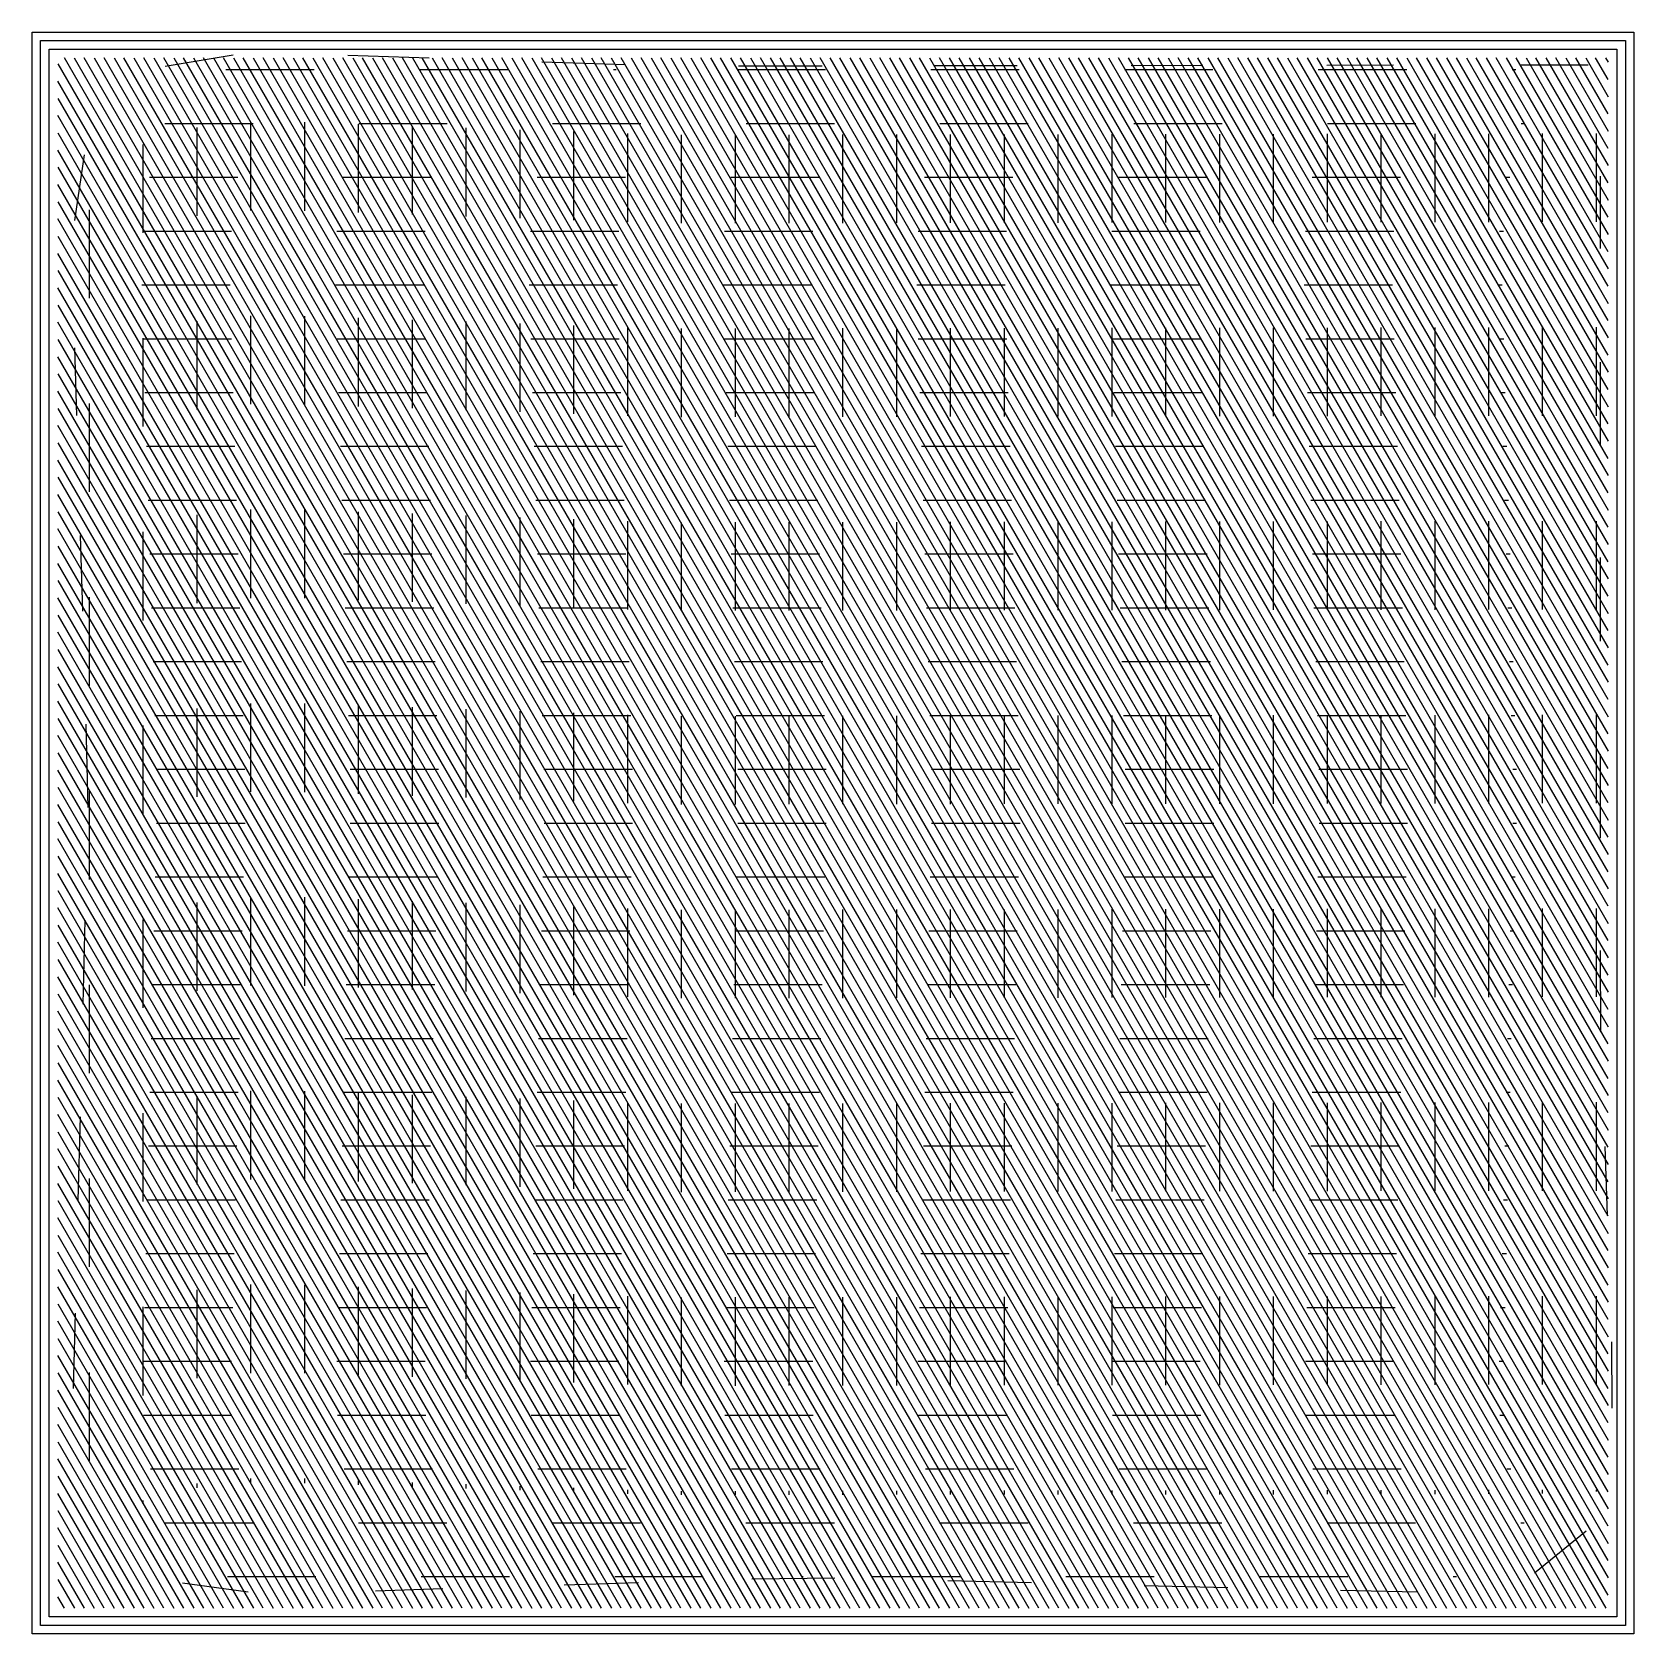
# Model space of a CAD drawing. Extents: x 0.1 to 14.9, y 0.1 to 14.9.
import ezdxf

# ---------------------------------------------------------------- set-up
doc = ezdxf.new("R2010")
doc.units = 0

msp = doc.modelspace()

# ---------------------------------------------------------------- linework, layer by layer
for p, q in [((0.059, 0.059), (0.059, 14.941)), ((0.059, 14.941), (14.941, 14.941)), ((14.941, 14.941), (14.941, 0.059)), ((0.139, 0.139), (0.139, 14.861)), ((0.139, 14.861), (14.861, 14.861)), ((0.219, 0.219), (0.219, 14.781)), ((0.219, 14.781), (14.781, 14.781)), ((14.781, 14.781), (14.781, 0.219)), ((14.861, 14.861), (14.861, 0.139)), ((0.299, 14.64497), (8.58165, 0.299)), ((8.67403, 0.299), (0.35903, 14.701)), ((0.4514, 14.701), (8.76641, 0.299)), ((8.85878, 0.299), (0.54379, 14.701)), ((0.63616, 14.701), (8.95116, 0.299)), ((9.04353, 0.299), (0.72854, 14.701)), ((0.82091, 14.701), (9.13591, 0.299)), ((9.22829, 0.299), (0.91328, 14.701)), ((1.00567, 14.701), (9.32066, 0.299)), ((9.41304, 0.299), (1.09804, 14.701)), ((1.19042, 14.701), (9.50541, 0.299)), ((9.59779, 0.299), (1.28279, 14.701)), ((1.296536, 14.625398), (1.928253, 14.730749)), ((1.37516, 14.701), (9.69017, 0.299)), ((9.78254, 0.299), (1.46755, 14.701)), ((1.55992, 14.701), (9.87492, 0.299)), ((9.96729, 0.299), (1.6523, 14.701)), ((1.74467, 14.701), (10.05967, 0.299)), ((10.15205, 0.299), (1.83705, 14.701)), ((1.8605, 14.592238), (1.9055, 14.592238)), ((1.8605, 14.592238), (1.9055, 14.592238)), ((1.9055, 14.592238), (2.6815, 14.592238)), ((1.92943, 14.701), (10.24442, 0.299)), ((10.3368, 0.299), (2.0218, 14.701)), ((2.11418, 14.701), (10.42917, 0.299)), ((10.52155, 0.299), (2.20655, 14.701)), ((2.29893, 14.701), (10.61393, 0.299)), ((10.7063, 0.299), (2.39131, 14.701)), ((2.48368, 14.701), (10.79868, 0.299)), ((10.89105, 0.299), (2.57606, 14.701)), ((2.66843, 14.701), (10.98343, 0.299)), ((11.07581, 0.299), (2.76081, 14.701)), ((2.85319, 14.701), (11.16818, 0.299)), ((11.26056, 0.299), (2.94556, 14.701)), ((2.992019, 14.727679), (3.748442, 14.701379)), ((3.03794, 14.701), (11.35293, 0.299)), ((11.44531, 0.299), (3.13031, 14.701)), ((3.22269, 14.701), (11.53769, 0.299)), ((11.63006, 0.299), (3.31507, 14.701)), ((3.40744, 14.701), (11.72244, 0.299)), ((11.81481, 0.299), (3.49982, 14.701)), ((3.59219, 14.701), (11.90719, 0.299)), ((3.6605, 14.592238), (3.7055, 14.592238)), ((11.99957, 0.299), (3.68457, 14.701)), ((3.7055, 14.592238), (4.4815, 14.592238)), ((3.77695, 14.701), (12.09194, 0.299)), ((12.18432, 0.299), (3.86932, 14.701)), ((3.9617, 14.701), (12.27669, 0.299)), ((12.36907, 0.299), (4.05407, 14.701)), ((4.14645, 14.701), (12.46145, 0.299)), ((12.55382, 0.299), (4.23883, 14.701)), ((4.3312, 14.701), (12.6462, 0.299)), ((12.73857, 0.299), (4.42358, 14.701)), ((4.51595, 14.701), (12.83095, 0.299)), ((12.92333, 0.299), (4.60833, 14.701)), ((4.70071, 14.701), (13.0157, 0.299)), ((13.10808, 0.299), (4.79308, 14.701)), ((4.793681, 14.665037), (5.572811, 14.637948)), ((4.88546, 14.701), (13.20045, 0.299)), ((13.29283, 0.299), (4.97783, 14.701)), ((5.07021, 14.701), (13.38521, 0.299)), ((13.47758, 0.299), (5.16259, 14.701)), ((5.25496, 14.701), (13.56996, 0.299)), ((13.66233, 0.299), (5.34734, 14.701)), ((5.43971, 14.701), (13.75471, 0.299)), ((5.4605, 14.592238), (5.48594, 14.592238)), ((13.84708, 0.299), (5.53208, 14.701)), ((5.62446, 14.701), (13.93946, 0.299)), ((14.03184, 0.299), (5.71684, 14.701)), ((5.80922, 14.701), (14.12421, 0.299)), ((14.21659, 0.299), (5.90159, 14.701)), ((5.99396, 14.701), (14.30896, 0.299)), ((14.40134, 0.299), (6.08634, 14.701)), ((6.17872, 14.701), (14.49372, 0.299)), ((14.58609, 0.299), (6.2711, 14.701)), ((6.36347, 14.701), (14.67847, 0.299)), ((14.701, 0.41996), (6.45584, 14.701)), ((6.54822, 14.701), (14.701, 0.57997)), ((6.6085, 14.592238), (6.6535, 14.592238)), ((6.621041, 14.626084), (7.400173, 14.62721)), ((14.701, 0.73997), (6.6406, 14.701)), ((6.6535, 14.592238), (7.4295, 14.592238)), ((6.73298, 14.701), (14.701, 0.89997)), ((14.701, 1.05996), (6.82535, 14.701)), ((6.91772, 14.701), (14.701, 1.21996)), ((14.701, 1.37997), (7.0101, 14.701)), ((7.10248, 14.701), (14.701, 1.53997)), ((14.701, 1.69997), (7.19486, 14.701)), ((7.28723, 14.701), (14.701, 1.85996)), ((14.701, 2.01996), (7.3796, 14.701)), ((7.47198, 14.701), (14.701, 2.17997)), ((14.701, 2.33997), (7.56436, 14.701)), ((7.65674, 14.701), (14.701, 2.49997)), ((14.701, 2.65996), (7.74911, 14.701)), ((7.84148, 14.701), (14.701, 2.81996)), ((14.701, 2.97997), (7.93386, 14.701)), ((8.02624, 14.701), (14.701, 3.13997)), ((14.701, 3.29997), (8.11861, 14.701)), ((8.21099, 14.701), (14.701, 3.45996)), ((14.701, 3.61996), (8.30336, 14.701)), ((8.39574, 14.701), (14.701, 3.77997)), ((8.4085, 14.592238), (9.1845, 14.592238)), ((8.447299, 14.628722), (9.21115, 14.629826)), ((14.701, 3.93997), (8.48812, 14.701)), ((8.58049, 14.701), (14.701, 4.09997)), ((14.701, 4.25996), (8.67287, 14.701)), ((8.76524, 14.701), (14.701, 4.41996)), ((14.701, 4.57997), (8.85762, 14.701)), ((8.95, 14.701), (14.701, 4.73997)), ((14.701, 4.89997), (9.04237, 14.701)), ((9.13475, 14.701), (14.701, 5.05996)), ((9.1845, 14.592238), (9.2295, 14.592238)), ((14.701, 5.21996), (9.22712, 14.701)), ((9.3195, 14.701), (14.701, 5.37997)), ((14.701, 5.53997), (9.41188, 14.701)), ((9.50425, 14.701), (14.701, 5.69997)), ((14.701, 5.85996), (9.59663, 14.701)), ((9.689, 14.701), (14.701, 6.01996)), ((14.701, 6.17997), (9.78138, 14.701)), ((9.87376, 14.701), (14.701, 6.33997)), ((14.701, 6.49996), (9.96613, 14.701)), ((10.05851, 14.701), (14.701, 6.65996)), ((14.701, 6.81996), (10.15088, 14.701)), ((10.2085, 14.592238), (10.2535, 14.592238)), ((10.24326, 14.701), (14.701, 6.97997)), ((10.2535, 14.592238), (11.0295, 14.592238)), ((10.270571, 14.631356), (10.93456, 14.632315)), ((14.701, 7.13997), (10.33564, 14.701)), ((10.42801, 14.701), (14.701, 7.29996)), ((14.701, 7.45996), (10.52039, 14.701)), ((10.61276, 14.701), (14.701, 7.61996)), ((14.701, 7.77995), (10.70513, 14.701)), ((10.79752, 14.701), (14.701, 7.93997)), ((14.701, 8.09996), (10.88989, 14.701)), ((10.98227, 14.701), (14.701, 8.25996)), ((14.701, 8.41996), (11.07464, 14.701)), ((11.16701, 14.701), (14.701, 8.57995)), ((14.701, 8.73996), (11.25939, 14.701)), ((11.35177, 14.701), (14.701, 8.89996)), ((14.701, 9.05996), (11.44415, 14.701)), ((11.53652, 14.701), (14.701, 9.21996)), ((14.701, 9.37995), (11.62889, 14.701)), ((11.72127, 14.701), (14.701, 9.53996)), ((14.701, 9.69996), (11.81365, 14.701)), ((11.90603, 14.701), (14.701, 9.85996)), ((14.701, 10.01996), (11.9984, 14.701)), ((12.0085, 14.592238), (12.0535, 14.592238)), ((12.0535, 14.592238), (12.8295, 14.592238)), ((12.087587, 14.633981), (12.708301, 14.634877)), ((12.09077, 14.701), (14.701, 10.17995)), ((14.701, 10.33996), (12.18315, 14.701)), ((12.27553, 14.701), (14.701, 10.49996)), ((14.701, 10.65996), (12.36791, 14.701)), ((12.46028, 14.701), (14.701, 10.81996)), ((14.701, 10.97995), (12.55265, 14.701)), ((12.64503, 14.701), (14.701, 11.13996)), ((14.701, 11.29996), (12.73741, 14.701)), ((12.82979, 14.701), (14.701, 11.45996)), ((14.701, 11.61996), (12.92216, 14.701)), ((13.01453, 14.701), (14.701, 11.77995)), ((14.701, 11.93996), (13.10691, 14.701)), ((13.19929, 14.701), (14.701, 12.09996)), ((14.701, 12.25996), (13.29167, 14.701)), ((13.38404, 14.701), (14.701, 12.41996)), ((14.701, 12.57995), (13.47641, 14.701)), ((13.56879, 14.701), (14.701, 12.73996)), ((14.701, 12.89996), (13.66117, 14.701)), ((13.75355, 14.701), (14.701, 13.05996)), ((13.8085, 14.592238), (13.84321, 14.592238)), ((14.701, 13.21995), (13.84592, 14.701)), ((13.893309, 14.636589), (14.51514, 14.637487)), ((13.93829, 14.701), (14.701, 13.37995)), ((14.701, 13.53995), (14.03067, 14.701)), ((14.12305, 14.701), (14.701, 13.69996)), ((14.701, 13.85996), (14.21543, 14.701)), ((14.3078, 14.701), (14.701, 14.01995)), ((14.701, 14.17995), (14.40018, 14.701)), ((14.49255, 14.701), (14.701, 14.33995)), ((14.701, 14.49996), (14.58493, 14.701)), ((14.67731, 14.701), (14.701, 14.65996)), ((8.48928, 0.299), (0.299, 14.48498)), ((0.299, 14.32498), (8.3969, 0.299)), ((8.30453, 0.299), (0.299, 14.16498)), ((0.299, 14.00497), (8.21215, 0.299)), ((1.2935, 14.092238), (2.0695, 14.092238)), ((1.2935, 14.092238), (2.0695, 14.092238)), ((1.592849, 13.2795), (1.592849, 14.0555)), ((2.0695, 14.092238), (2.1145, 14.092238)), ((2.092849, 14.1035), (2.092849, 14.10447)), ((2.092849, 13.3275), (2.092849, 14.1035)), ((2.592849, 13.3265), (2.592849, 14.1025)), ((3.092849, 13.3085), (3.092849, 14.0845)), ((3.0935, 14.092238), (3.8695, 14.092238)), ((3.592849, 14.0225), (3.592849, 14.0675)), ((3.592849, 13.2465), (3.592849, 14.0225)), ((3.8695, 14.092238), (3.9145, 14.092238)), ((4.092849, 14.0495), (4.092849, 14.05047)), ((4.092849, 14.0045), (4.092849, 14.0495)), ((4.092849, 13.2285), (4.092849, 14.0045)), ((4.592849, 13.9875), (4.592849, 14.0325)), ((4.8935, 14.092238), (5.6695, 14.092238)), ((5.092849, 13.9705), (5.092849, 14.0155)), ((5.592849, 13.9525), (5.592849, 13.9975)), ((5.6695, 14.092238), (5.7145, 14.092238)), ((6.6935, 14.092238), (7.4695, 14.092238)), ((7.4695, 14.092238), (7.5145, 14.092238)), ((8.4935, 14.092238), (8.5385, 14.092238)), ((8.5385, 14.092238), (9.3145, 14.092238)), ((8.592849, 13.9445), (8.592849, 13.9895)), ((9.092849, 13.9455), (9.092849, 13.9905)), ((9.592849, 13.9455), (9.592849, 13.9905)), ((10.092849, 13.2155), (10.092849, 13.9915)), ((10.2935, 14.092238), (10.3385, 14.092238)), ((10.3385, 14.092238), (11.1145, 14.092238)), ((10.592849, 13.9475), (10.592849, 13.9925)), ((11.092849, 13.2175), (11.092849, 13.9935)), ((11.592849, 13.9485), (11.592849, 13.9935)), ((12.092849, 13.2185), (12.092849, 13.9945)), ((12.0935, 14.092238), (12.1385, 14.092238)), ((12.1385, 14.092238), (12.9145, 14.092238)), ((12.592849, 13.9505), (12.592849, 13.9955)), ((13.092849, 13.9505), (13.092849, 13.99553)), ((13.592849, 13.9515), (13.592849, 13.9965)), ((13.8935, 14.092238), (13.92566, 14.092238)), ((14.092849, 13.9525), (14.092849, 13.9975)), ((14.592849, 13.9535), (14.592849, 13.9985)), ((8.11977, 0.299), (0.299, 13.84497)), ((1.092849, 13.8965), (1.092849, 13.89747)), ((1.092849, 13.8515), (1.092849, 13.8965)), ((1.092849, 13.0755), (1.092849, 13.8515)), ((4.592849, 13.2115), (4.592849, 13.9875)), ((5.092849, 13.1945), (5.092849, 13.9705)), ((5.592849, 13.1765), (5.592849, 13.9525)), ((6.092849, 13.9405), (6.092849, 13.9855)), ((6.092849, 13.1645), (6.092849, 13.9405)), ((6.592849, 13.9415), (6.592849, 13.9865)), ((6.592849, 13.1655), (6.592849, 13.9415)), ((7.092849, 13.9425), (7.092849, 13.9875)), ((7.092849, 13.1665), (7.092849, 13.9425)), ((7.592849, 13.94347), (7.592849, 13.9885)), ((7.592849, 13.1665), (7.592849, 13.94347)), ((8.092849, 13.9435), (8.092849, 13.9885)), ((8.092849, 13.1675), (8.092849, 13.9435)), ((8.592849, 13.1685), (8.592849, 13.9445)), ((9.092849, 13.1695), (9.092849, 13.9455)), ((9.592849, 13.1695), (9.592849, 13.9455)), ((10.592849, 13.1715), (10.592849, 13.9475)), ((11.592849, 13.1725), (11.592849, 13.9485)), ((12.592849, 13.1745), (12.592849, 13.9505)), ((13.092849, 13.1745), (13.092849, 13.9505)), ((13.592849, 13.1755), (13.592849, 13.9515)), ((14.092849, 13.1765), (14.092849, 13.9525)), ((14.592849, 13.17653), (14.592849, 13.9535)), ((0.455271, 13.189657), (0.547499, 13.79931)), ((0.299, 13.68498), (8.0274, 0.299)), ((1.1505, 13.592238), (1.1955, 13.592238)), ((1.1505, 13.592238), (1.1955, 13.592238)), ((1.1955, 13.592238), (1.9715, 13.592238)), ((2.9505, 13.592238), (2.9955, 13.592238)), ((2.9955, 13.592238), (3.7715, 13.592238)), ((4.7505, 13.592238), (5.5265, 13.592238)), ((5.5265, 13.592238), (5.5715, 13.592238)), ((6.5505, 13.592238), (7.3265, 13.592238)), ((7.3265, 13.592238), (7.3715, 13.592238)), ((8.3505, 13.592238), (9.1265, 13.592238)), ((9.1265, 13.592238), (9.1715, 13.592238)), ((10.1505, 13.592238), (10.1955, 13.592238)), ((10.1955, 13.592238), (10.9715, 13.592238)), ((11.9505, 13.592238), (11.9955, 13.592238)), ((11.9955, 13.592238), (12.7715, 13.592238)), ((13.7505, 13.592238), (13.78695, 13.592238)), ((14.626209, 13.601455), (14.626202, 12.931254)), ((7.93502, 0.299), (0.299, 13.52498)), ((0.299, 13.36498), (7.84265, 0.299)), ((0.592849, 12.5135), (0.592849, 13.2895)), ((1.592849, 13.2345), (1.592849, 13.2795)), ((2.092849, 13.2825), (2.092849, 13.3275)), ((2.592849, 13.28147), (2.592849, 13.3265)), ((2.592849, 13.2805), (2.592849, 13.28147)), ((3.092849, 13.2635), (3.092849, 13.3085)), ((7.75027, 0.299), (0.299, 13.20497)), ((10.092849, 13.1705), (10.092849, 13.2155)), ((11.092849, 13.17247), (11.092849, 13.2175)), ((11.092849, 13.1715), (11.092849, 13.17247)), ((12.092849, 13.1735), (12.092849, 13.2185)), ((0.299, 13.04497), (7.65789, 0.299)), ((1.0905, 13.092238), (1.1355, 13.092238)), ((1.0905, 13.092238), (1.1355, 13.092238)), ((1.1355, 13.092238), (1.9115, 13.092238)), ((2.8905, 13.092238), (2.9355, 13.092238)), ((2.9355, 13.092238), (3.7115, 13.092238)), ((4.6905, 13.092238), (4.7355, 13.092238)), ((4.7355, 13.092238), (5.5115, 13.092238)), ((6.4905, 13.092238), (6.5355, 13.092238)), ((6.5355, 13.092238), (7.3115, 13.092238)), ((8.2905, 13.092238), (8.3355, 13.092238)), ((8.3355, 13.092238), (9.1115, 13.092238)), ((10.0905, 13.092238), (10.1355, 13.092238)), ((10.1355, 13.092238), (10.9115, 13.092238)), ((11.8905, 13.092238), (11.9355, 13.092238)), ((11.9355, 13.092238), (12.7115, 13.092238)), ((13.6905, 13.092238), (13.72875, 13.092238)), ((7.56552, 0.299), (0.299, 12.88498)), ((0.299, 12.72498), (7.47314, 0.299)), ((7.38077, 0.299), (0.299, 12.56498)), ((0.592849, 12.4685), (0.592849, 12.5135)), ((1.0775, 12.592238), (1.1225, 12.592238)), ((1.0775, 12.592238), (1.1225, 12.592238)), ((1.1225, 12.592238), (1.8985, 12.592238)), ((2.8775, 12.592238), (3.6535, 12.592238)), ((3.6535, 12.592238), (3.6985, 12.592238)), ((4.6775, 12.592238), (4.7225, 12.592238)), ((4.7225, 12.592238), (5.4985, 12.592238)), ((6.4775, 12.592238), (6.5225, 12.592238)), ((6.5225, 12.592238), (7.2985, 12.592238)), ((8.2775, 12.592238), (8.3225, 12.592238)), ((8.3225, 12.592238), (9.0985, 12.592238)), ((10.0775, 12.592238), (10.1225, 12.592238)), ((10.1225, 12.592238), (10.8985, 12.592238)), ((11.8775, 12.592238), (11.9225, 12.592238)), ((11.9225, 12.592238), (12.6985, 12.592238)), ((13.6775, 12.592238), (13.71614, 12.592238)), ((0.299, 12.40497), (7.28839, 0.299)), ((7.19601, 0.299), (0.299, 12.24497)), ((1.592849, 12.2105), (1.592849, 12.2555)), ((1.592849, 11.4345), (1.592849, 12.2105)), ((2.092849, 12.3035), (2.092849, 12.30447)), ((2.092849, 12.2585), (2.092849, 12.3035)), ((2.092849, 11.4825), (2.092849, 12.2585)), ((2.592849, 11.5265), (2.592849, 12.3025)), ((3.092849, 12.2395), (3.092849, 12.2845)), ((3.092849, 11.4635), (3.092849, 12.2395)), ((3.592849, 12.2225), (3.592849, 12.2675)), ((3.592849, 11.4465), (3.592849, 12.2225)), ((4.092849, 12.2495), (4.092849, 12.25047)), ((4.092849, 12.2045), (4.092849, 12.2495)), ((4.092849, 11.4285), (4.092849, 12.2045)), ((4.592849, 12.1875), (4.592849, 12.2325)), ((5.092849, 12.1705), (5.092849, 12.2155)), ((0.29899, 12.08498), (7.10364, 0.299)), ((1.0925, 12.092238), (1.8685, 12.092238)), ((1.0925, 12.092238), (1.8685, 12.092238)), ((1.092849, 12.0965), (1.092849, 12.09747)), ((1.092849, 12.0515), (1.092849, 12.0965)), ((1.8685, 12.092238), (1.9135, 12.092238)), ((2.8925, 12.092238), (2.9375, 12.092238)), ((2.9375, 12.092238), (3.7135, 12.092238)), ((4.592849, 11.4115), (4.592849, 12.1875)), ((4.6925, 12.092238), (4.7375, 12.092238)), ((4.7375, 12.092238), (5.5135, 12.092238)), ((5.092849, 11.3945), (5.092849, 12.1705)), ((5.592849, 12.1525), (5.592849, 12.1975)), ((5.592849, 11.3765), (5.592849, 12.1525)), ((6.092849, 12.1405), (6.092849, 12.1855)), ((6.092849, 11.3645), (6.092849, 12.1405)), ((6.4925, 12.092238), (7.2685, 12.092238)), ((6.592849, 12.1415), (6.592849, 12.1865)), ((6.592849, 11.3655), (6.592849, 12.1415)), ((7.092849, 12.1425), (7.092849, 12.1875)), ((7.092849, 11.3665), (7.092849, 12.1425)), ((7.2685, 12.092238), (7.3135, 12.092238)), ((7.592849, 12.14347), (7.592849, 12.1885)), ((7.592849, 11.3665), (7.592849, 12.14347)), ((8.092849, 12.1435), (8.092849, 12.1885)), ((8.092849, 11.3675), (8.092849, 12.1435)), ((8.2925, 12.092238), (8.3375, 12.092238)), ((8.3375, 12.092238), (9.1135, 12.092238)), ((8.592849, 12.1445), (8.592849, 12.1895)), ((8.592849, 11.3685), (8.592849, 12.1445)), ((9.092849, 12.1455), (9.092849, 12.1905)), ((9.092849, 11.3695), (9.092849, 12.1455)), ((9.592849, 12.1455), (9.592849, 12.1905)), ((9.592849, 11.3695), (9.592849, 12.1455)), ((10.0925, 12.092238), (10.1375, 12.092238)), ((10.092849, 12.1465), (10.092849, 12.1915)), ((10.092849, 11.3705), (10.092849, 12.1465)), ((10.1375, 12.092238), (10.9135, 12.092238)), ((10.592849, 12.1475), (10.592849, 12.1925)), ((10.592849, 11.3715), (10.592849, 12.1475)), ((11.092849, 11.4175), (11.092849, 12.1935)), ((11.592849, 11.4175), (11.592849, 12.1935)), ((11.8925, 12.092238), (12.6685, 12.092238)), ((12.092849, 12.1495), (12.092849, 12.1945)), ((12.092849, 11.3735), (12.092849, 12.1495)), ((12.592849, 12.1505), (12.592849, 12.1955)), ((12.592849, 11.3745), (12.592849, 12.1505)), ((12.6685, 12.092238), (12.7135, 12.092238)), ((13.092849, 12.1505), (13.092849, 12.19553)), ((13.092849, 11.3745), (13.092849, 12.1505)), ((13.592849, 11.4205), (13.592849, 12.1965)), ((13.6925, 12.092238), (13.73069, 12.092238)), ((14.092849, 12.1525), (14.092849, 12.1975)), ((14.092849, 11.3765), (14.092849, 12.1525)), ((14.592849, 12.1535), (14.592849, 12.1985)), ((14.592849, 11.37653), (14.592849, 12.1535)), ((7.01126, 0.299), (0.299, 11.92498)), ((0.474813, 11.379371), (0.45555, 12.008468)), ((1.092849, 11.2755), (1.092849, 12.0515)), ((0.299, 11.76498), (6.91889, 0.299)), ((14.62619, 11.873809), (14.626181, 11.107748)), ((6.82651, 0.299), (0.299, 11.60497)), ((0.592849, 11.4445), (0.592849, 11.4895)), ((1.1075, 11.592238), (1.1525, 11.592238)), ((1.1075, 11.592238), (1.1525, 11.592238)), ((1.1525, 11.592238), (1.9285, 11.592238)), ((2.592849, 11.48147), (2.592849, 11.5265)), ((2.592849, 11.4805), (2.592849, 11.48147)), ((2.9075, 11.592238), (3.6835, 11.592238)), ((3.6835, 11.592238), (3.7285, 11.592238)), ((4.7075, 11.592238), (5.4835, 11.592238)), ((5.4835, 11.592238), (5.5285, 11.592238)), ((6.5075, 11.592238), (7.2835, 11.592238)), ((7.2835, 11.592238), (7.3285, 11.592238)), ((8.3075, 11.592238), (8.3525, 11.592238)), ((8.3525, 11.592238), (9.1285, 11.592238)), ((10.1075, 11.592238), (10.1525, 11.592238)), ((10.1525, 11.592238), (10.9285, 11.592238)), ((11.9075, 11.592238), (11.9525, 11.592238)), ((11.9525, 11.592238), (12.7285, 11.592238)), ((13.7075, 11.592238), (13.74524, 11.592238)), ((0.299, 11.44497), (6.73413, 0.299)), ((0.592849, 10.6685), (0.592849, 11.4445)), ((11.092849, 11.37247), (11.092849, 11.4175)), ((11.092849, 11.3715), (11.092849, 11.37247)), ((11.592849, 11.3725), (11.592849, 11.4175)), ((13.592849, 11.3755), (13.592849, 11.4205)), ((6.64176, 0.299), (0.299, 11.28498)), ((0.299, 11.12498), (6.54938, 0.299)), ((1.1235, 11.092238), (1.8995, 11.092238)), ((1.1235, 11.092238), (1.8995, 11.092238)), ((1.8995, 11.092238), (1.9445, 11.092238)), ((2.9235, 11.092238), (3.6995, 11.092238)), ((3.6995, 11.092238), (3.7445, 11.092238)), ((4.7235, 11.092238), (5.4995, 11.092238)), ((5.4995, 11.092238), (5.5445, 11.092238)), ((6.5235, 11.092238), (7.2995, 11.092238)), ((7.2995, 11.092238), (7.3445, 11.092238)), ((8.3235, 11.092238), (8.3685, 11.092238)), ((8.3685, 11.092238), (9.1445, 11.092238)), ((10.1235, 11.092238), (10.1685, 11.092238)), ((10.1685, 11.092238), (10.9445, 11.092238)), ((11.9235, 11.092238), (11.9685, 11.092238)), ((11.9685, 11.092238), (12.7445, 11.092238)), ((13.7235, 11.092238), (13.76076, 11.092238)), ((6.45701, 0.299), (0.299, 10.96498)), ((0.299, 10.80497), (6.36463, 0.299)), ((6.27225, 0.299), (0.299, 10.64497)), ((1.1385, 10.592238), (1.1835, 10.592238)), ((1.1385, 10.592238), (1.1835, 10.592238)), ((1.1835, 10.592238), (1.9595, 10.592238)), ((2.9385, 10.592238), (3.7145, 10.592238)), ((3.7145, 10.592238), (3.7595, 10.592238)), ((4.7385, 10.592238), (4.7835, 10.592238)), ((4.7835, 10.592238), (5.5595, 10.592238)), ((6.5385, 10.592238), (6.5835, 10.592238)), ((6.5835, 10.592238), (7.3595, 10.592238)), ((8.3385, 10.592238), (8.3835, 10.592238)), ((8.3835, 10.592238), (9.1595, 10.592238)), ((10.1385, 10.592238), (10.1835, 10.592238)), ((10.1835, 10.592238), (10.9595, 10.592238)), ((11.9385, 10.592238), (11.9835, 10.592238)), ((11.9835, 10.592238), (12.7595, 10.592238)), ((13.7385, 10.592238), (13.77531, 10.592238)), ((0.299, 10.48498), (6.17988, 0.299)), ((1.592849, 10.4105), (1.592849, 10.4555)), ((2.092849, 10.5035), (2.092849, 10.50447)), ((2.092849, 10.4585), (2.092849, 10.5035)), ((2.092849, 9.6825), (2.092849, 10.4585)), ((2.592849, 9.7265), (2.592849, 10.5025)), ((3.092849, 10.4395), (3.092849, 10.4845)), ((3.092849, 9.6635), (3.092849, 10.4395)), ((3.592849, 10.4225), (3.592849, 10.4675)), ((3.592849, 9.6465), (3.592849, 10.4225)), ((4.092849, 10.4495), (4.092849, 10.45047)), ((4.092849, 10.4045), (4.092849, 10.4495)), ((4.592849, 10.3875), (4.592849, 10.4325)), ((6.0875, 0.299), (0.299, 10.32498)), ((1.092849, 10.2965), (1.092849, 10.29747)), ((1.092849, 10.2515), (1.092849, 10.2965)), ((1.592849, 9.6345), (1.592849, 10.4105)), ((4.092849, 9.6285), (4.092849, 10.4045)), ((4.592849, 9.6115), (4.592849, 10.3875)), ((5.092849, 10.3705), (5.092849, 10.4155)), ((5.092849, 9.5945), (5.092849, 10.3705)), ((5.592849, 10.3525), (5.592849, 10.3975)), ((5.592849, 9.5765), (5.592849, 10.3525)), ((6.092849, 9.6095), (6.092849, 10.3855)), ((6.592849, 10.3415), (6.592849, 10.3865)), ((6.592849, 9.5655), (6.592849, 10.3415)), ((7.092849, 10.3425), (7.092849, 10.3875)), ((7.092849, 9.5665), (7.092849, 10.3425)), ((7.592849, 10.34347), (7.592849, 10.3885)), ((7.592849, 9.5665), (7.592849, 10.34347)), ((8.092849, 10.3435), (8.092849, 10.3885)), ((8.092849, 9.5675), (8.092849, 10.3435)), ((8.592849, 10.3445), (8.592849, 10.3895)), ((8.592849, 9.5685), (8.592849, 10.3445)), ((9.092849, 10.3455), (9.092849, 10.3905)), ((9.092849, 9.5695), (9.092849, 10.3455)), ((9.592849, 10.3455), (9.592849, 10.3905)), ((9.592849, 9.5695), (9.592849, 10.3455)), ((10.092849, 10.3465), (10.092849, 10.3915)), ((10.092849, 9.5705), (10.092849, 10.3465)), ((10.592849, 10.3475), (10.592849, 10.3925)), ((10.592849, 9.5715), (10.592849, 10.3475)), ((11.092849, 9.6175), (11.092849, 10.3935)), ((11.592849, 10.3485), (11.592849, 10.3935)), ((11.592849, 9.5725), (11.592849, 10.3485)), ((12.092849, 10.3495), (12.092849, 10.3945)), ((12.092849, 9.5735), (12.092849, 10.3495)), ((12.592849, 9.6195), (12.592849, 10.3955)), ((13.092849, 10.3505), (13.092849, 10.39553)), ((13.092849, 9.5745), (13.092849, 10.3505)), ((13.592849, 10.3515), (13.592849, 10.3965)), ((13.592849, 9.5755), (13.592849, 10.3515)), ((14.092849, 10.3525), (14.092849, 10.3975)), ((14.092849, 9.5765), (14.092849, 10.3525)), ((14.592849, 9.6225), (14.592849, 10.3985)), ((0.299, 10.16498), (5.99513, 0.299)), ((0.530497, 9.560813), (0.508936, 10.264946)), ((1.092849, 9.4755), (1.092849, 10.2515)), ((5.90275, 0.299), (0.299, 10.00497)), ((1.1535, 10.092238), (1.9295, 10.092238)), ((1.1535, 10.092238), (1.9295, 10.092238)), ((1.9295, 10.092238), (1.9745, 10.092238)), ((2.9535, 10.092238), (2.9985, 10.092238)), ((2.9985, 10.092238), (3.7745, 10.092238)), ((4.7535, 10.092238), (4.7985, 10.092238)), ((4.7985, 10.092238), (5.5745, 10.092238)), ((6.5535, 10.092238), (7.3295, 10.092238)), ((7.3295, 10.092238), (7.3745, 10.092238)), ((8.3535, 10.092238), (8.3985, 10.092238)), ((8.3985, 10.092238), (9.1745, 10.092238)), ((10.1535, 10.092238), (10.1985, 10.092238)), ((10.1985, 10.092238), (10.9745, 10.092238)), ((11.9535, 10.092238), (11.9985, 10.092238)), ((11.9985, 10.092238), (12.7745, 10.092238)), ((13.7535, 10.092238), (13.78986, 10.092238)), ((14.62617, 10.060512), (14.626161, 9.281503)), ((0.299, 9.84497), (5.81037, 0.299)), ((5.718, 0.299), (0.299, 9.68498)), ((0.592849, 9.6445), (0.592849, 9.6895)), ((2.592849, 9.68147), (2.592849, 9.7265)), ((2.592849, 9.6805), (2.592849, 9.68147)), ((0.299, 9.52498), (5.62562, 0.299)), ((0.592849, 8.8685), (0.592849, 9.6445)), ((1.1685, 9.592238), (1.94547, 9.592238)), ((1.1685, 9.592238), (1.94547, 9.592238)), ((1.94547, 9.592238), (1.9905, 9.592238)), ((2.9685, 9.592238), (3.01353, 9.592238)), ((3.01353, 9.592238), (3.7905, 9.592238)), ((4.7685, 9.592238), (4.81353, 9.592238)), ((4.81353, 9.592238), (5.5905, 9.592238)), ((6.092849, 9.5645), (6.092849, 9.6095)), ((6.5685, 9.592238), (7.34547, 9.592238)), ((7.34547, 9.592238), (7.3905, 9.592238)), ((8.3685, 9.592238), (8.41353, 9.592238)), ((8.41353, 9.592238), (9.1905, 9.592238)), ((10.1685, 9.592238), (10.21353, 9.592238)), ((10.21353, 9.592238), (10.9905, 9.592238)), ((11.092849, 9.57247), (11.092849, 9.6175)), ((11.092849, 9.5715), (11.092849, 9.57247)), ((11.9685, 9.592238), (12.01353, 9.592238)), ((12.01353, 9.592238), (12.7905, 9.592238)), ((12.592849, 9.5745), (12.592849, 9.6195)), ((13.7685, 9.592238), (13.76947, 9.592238)), ((13.76947, 9.592238), (13.80538, 9.592238)), ((14.592849, 9.57653), (14.592849, 9.6225)), ((5.53325, 0.299), (0.299, 9.36499)), ((0.299, 9.20498), (5.44087, 0.299)), ((1.1845, 9.092238), (1.2295, 9.092238)), ((1.1845, 9.092238), (1.2295, 9.092238)), ((1.2295, 9.092238), (2.0055, 9.092238)), ((2.9845, 9.092238), (3.7605, 9.092238)), ((3.7605, 9.092238), (3.8055, 9.092238)), ((4.7845, 9.092238), (5.5605, 9.092238)), ((5.5605, 9.092238), (5.6055, 9.092238)), ((6.5845, 9.092238), (7.3605, 9.092238)), ((7.3605, 9.092238), (7.4055, 9.092238)), ((8.3845, 9.092238), (8.4295, 9.092238)), ((8.4295, 9.092238), (9.2055, 9.092238)), ((10.1845, 9.092238), (10.2295, 9.092238)), ((10.2295, 9.092238), (11.0055, 9.092238)), ((11.9845, 9.092238), (12.0295, 9.092238)), ((12.0295, 9.092238), (12.8055, 9.092238)), ((13.7845, 9.092238), (13.81993, 9.092238)), ((5.34849, 0.299), (0.299, 9.04497)), ((0.299, 8.88498), (5.25612, 0.299)), ((5.16374, 0.299), (0.299, 8.72498)), ((1.592849, 8.6105), (1.592849, 8.6555)), ((2.092849, 8.7035), (2.092849, 8.70447)), ((2.092849, 8.6585), (2.092849, 8.7035)), ((2.092849, 7.8825), (2.092849, 8.6585)), ((2.592849, 7.9265), (2.592849, 8.7025)), ((3.092849, 8.6395), (3.092849, 8.6845)), ((3.092849, 7.8635), (3.092849, 8.6395)), ((3.592849, 7.8915), (3.592849, 8.6675)), ((4.092849, 8.6495), (4.092849, 8.65047)), ((4.092849, 8.6045), (4.092849, 8.6495)), ((4.592849, 7.8565), (4.592849, 8.6325)), ((0.299, 8.56499), (5.07137, 0.299)), ((0.580203, 7.73711), (0.562651, 8.510707)), ((1.092849, 8.4965), (1.092849, 8.49747)), ((1.092849, 7.7205), (1.092849, 8.4965)), ((1.1995, 8.592238), (1.2445, 8.592238)), ((1.1995, 8.592238), (1.2445, 8.592238)), ((1.2445, 8.592238), (2.0205, 8.592238)), ((1.592849, 7.8345), (1.592849, 8.6105)), ((2.9995, 8.592238), (3.0445, 8.592238)), ((3.0445, 8.592238), (3.8205, 8.592238)), ((4.092849, 7.8285), (4.092849, 8.6045)), ((4.7995, 8.592238), (4.8445, 8.592238)), ((4.8445, 8.592238), (5.6205, 8.592238)), ((5.092849, 7.8395), (5.092849, 8.6155)), ((5.592849, 7.8215), (5.592849, 8.5975)), ((6.092849, 7.8095), (6.092849, 8.5855)), ((6.592849, 8.5415), (6.592849, 8.5865)), ((6.592849, 7.7655), (6.592849, 8.5415)), ((6.5995, 8.592238), (6.6445, 8.592238)), ((6.6445, 8.592238), (7.4205, 8.592238)), ((7.092849, 7.8115), (7.092849, 8.5875)), ((7.592849, 8.54347), (7.592849, 8.5885)), ((7.592849, 7.7665), (7.592849, 8.54347)), ((8.092849, 8.5435), (8.092849, 8.5885)), ((8.092849, 7.7675), (8.092849, 8.5435)), ((8.3995, 8.592238), (8.4445, 8.592238)), ((8.4445, 8.592238), (9.2205, 8.592238)), ((8.592849, 7.8135), (8.592849, 8.5895)), ((9.092849, 7.8145), (9.092849, 8.5905)), ((9.592849, 7.8145), (9.592849, 8.5905)), ((10.092849, 8.5465), (10.092849, 8.5915)), ((10.092849, 7.7705), (10.092849, 8.5465)), ((10.1995, 8.592238), (10.2445, 8.592238)), ((10.2445, 8.592238), (11.0205, 8.592238)), ((10.592849, 7.8165), (10.592849, 8.5925)), ((11.092849, 7.8175), (11.092849, 8.5935)), ((11.592849, 7.8175), (11.592849, 8.5935)), ((11.9995, 8.592238), (12.0445, 8.592238)), ((12.0445, 8.592238), (12.8205, 8.592238)), ((12.092849, 8.5495), (12.092849, 8.5945)), ((12.092849, 7.7735), (12.092849, 8.5495)), ((12.592849, 7.8195), (12.592849, 8.5955)), ((13.092849, 8.5505), (13.092849, 8.59553)), ((13.092849, 7.7745), (13.092849, 8.5505)), ((13.592849, 7.8205), (13.592849, 8.5965)), ((13.7995, 8.592238), (13.83448, 8.592238)), ((14.092849, 7.8215), (14.092849, 8.5975)), ((14.592849, 7.8225), (14.592849, 8.5985)), ((4.97899, 0.299), (0.299, 8.40498)), ((0.299, 8.24497), (4.88661, 0.299)), ((14.626149, 8.233007), (14.626141, 7.453349)), ((4.79424, 0.299), (0.299, 8.08498)), ((1.2145, 8.092238), (1.25953, 8.092238)), ((1.2145, 8.092238), (1.25953, 8.092238)), ((1.25953, 8.092238), (2.0365, 8.092238)), ((3.0145, 8.092238), (3.79147, 8.092238)), ((3.79147, 8.092238), (3.8365, 8.092238)), ((4.8145, 8.092238), (4.85953, 8.092238)), ((4.85953, 8.092238), (5.6365, 8.092238)), ((6.6145, 8.092238), (6.65953, 8.092238)), ((6.65953, 8.092238), (7.4365, 8.092238)), ((8.4145, 8.092238), (8.45953, 8.092238)), ((8.45953, 8.092238), (9.2365, 8.092238)), ((10.2145, 8.092238), (10.25953, 8.092238)), ((10.25953, 8.092238), (11.0365, 8.092238)), ((12.0145, 8.092238), (12.05953, 8.092238)), ((12.05953, 8.092238), (12.8365, 8.092238)), ((13.8145, 8.092238), (13.81547, 8.092238)), ((13.81547, 8.092238), (13.85, 8.092238)), ((0.299, 7.92498), (4.70186, 0.299)), ((0.592849, 7.8445), (0.592849, 7.8895)), ((2.592849, 7.88147), (2.592849, 7.9265)), ((3.592849, 7.8465), (3.592849, 7.8915)), ((4.60949, 0.299), (0.299, 7.76499)), ((0.592849, 7.0685), (0.592849, 7.8445)), ((2.592849, 7.8805), (2.592849, 7.88147)), ((4.592849, 7.8115), (4.592849, 7.8565)), ((5.092849, 7.7945), (5.092849, 7.8395)), ((5.592849, 7.7765), (5.592849, 7.8215)), ((6.092849, 7.7645), (6.092849, 7.8095)), ((7.092849, 7.7665), (7.092849, 7.8115)), ((8.592849, 7.7685), (8.592849, 7.8135)), ((9.092849, 7.7695), (9.092849, 7.8145)), ((9.592849, 7.7695), (9.592849, 7.8145)), ((10.592849, 7.7715), (10.592849, 7.8165)), ((11.092849, 7.77247), (11.092849, 7.8175)), ((11.092849, 7.7715), (11.092849, 7.77247)), ((11.592849, 7.7725), (11.592849, 7.8175)), ((12.592849, 7.7745), (12.592849, 7.8195)), ((13.592849, 7.7755), (13.592849, 7.8205)), ((14.092849, 7.7765), (14.092849, 7.8215)), ((14.592849, 7.77653), (14.592849, 7.8225)), ((0.299, 7.60498), (4.51711, 0.299)), ((1.092849, 7.6755), (1.092849, 7.7205)), ((1.2155, 7.592238), (1.21647, 7.592238)), ((1.2155, 7.592238), (1.21647, 7.592238)), ((1.21647, 7.592238), (1.2615, 7.592238)), ((1.2615, 7.592238), (2.0375, 7.592238)), ((3.0155, 7.592238), (3.01647, 7.592238)), ((3.01647, 7.592238), (3.0615, 7.592238)), ((3.0615, 7.592238), (3.8375, 7.592238)), ((4.8155, 7.592238), (4.81647, 7.592238)), ((4.81647, 7.592238), (4.8615, 7.592238)), ((4.8615, 7.592238), (5.6375, 7.592238)), ((6.6155, 7.592238), (6.61647, 7.592238)), ((6.61647, 7.592238), (6.6615, 7.592238)), ((6.6615, 7.592238), (7.4375, 7.592238)), ((8.4155, 7.592238), (8.41647, 7.592238)), ((8.41647, 7.592238), (8.4615, 7.592238)), ((8.4615, 7.592238), (9.2375, 7.592238)), ((10.2155, 7.592238), (10.21647, 7.592238)), ((10.21647, 7.592238), (10.2615, 7.592238)), ((10.2615, 7.592238), (11.0375, 7.592238)), ((12.0155, 7.592238), (12.01647, 7.592238)), ((12.01647, 7.592238), (12.0615, 7.592238)), ((12.0615, 7.592238), (12.8375, 7.592238)), ((13.8155, 7.592238), (13.81647, 7.592238)), ((13.81647, 7.592238), (13.85097, 7.592238)), ((4.42473, 0.299), (0.299, 7.44497)), ((0.299, 7.28498), (4.33236, 0.299)), ((4.23998, 0.299), (0.299, 7.12498)), ((1.2035, 7.092238), (1.2485, 7.092238)), ((1.2035, 7.092238), (1.2485, 7.092238)), ((1.2485, 7.092238), (2.0245, 7.092238)), ((3.0035, 7.092238), (3.0485, 7.092238)), ((3.0485, 7.092238), (3.8245, 7.092238)), ((4.8035, 7.092238), (5.5795, 7.092238)), ((5.5795, 7.092238), (5.6245, 7.092238)), ((6.6035, 7.092238), (7.3795, 7.092238)), ((7.3795, 7.092238), (7.4245, 7.092238)), ((8.4035, 7.092238), (8.4485, 7.092238)), ((8.4485, 7.092238), (9.2245, 7.092238)), ((10.2035, 7.092238), (10.9795, 7.092238)), ((10.9795, 7.092238), (11.0245, 7.092238)), ((12.0035, 7.092238), (12.0485, 7.092238)), ((12.0485, 7.092238), (12.8245, 7.092238)), ((13.8035, 7.092238), (13.83836, 7.092238)), ((0.299, 6.96499), (4.14761, 0.299)), ((1.592849, 6.8105), (1.592849, 6.8555)), ((2.092849, 6.9035), (2.092849, 6.90447)), ((2.092849, 6.8585), (2.092849, 6.9035)), ((2.092849, 6.0825), (2.092849, 6.8585)), ((2.592849, 6.1265), (2.592849, 6.9025)), ((3.092849, 6.8395), (3.092849, 6.8845)), ((3.592849, 6.0915), (3.592849, 6.8675)), ((4.092849, 6.8495), (4.092849, 6.85047)), ((4.092849, 6.8045), (4.092849, 6.8495)), ((4.05523, 0.299), (0.299, 6.80498)), ((1.092849, 6.6965), (1.092849, 6.69747)), ((1.592849, 6.0345), (1.592849, 6.8105)), ((3.092849, 6.0635), (3.092849, 6.8395)), ((4.092849, 6.0285), (4.092849, 6.8045)), ((4.592849, 6.0565), (4.592849, 6.8325)), ((5.092849, 6.7705), (5.092849, 6.8155)), ((5.092849, 5.9945), (5.092849, 6.7705)), ((5.592849, 6.7525), (5.592849, 6.7975)), ((5.592849, 5.9765), (5.592849, 6.7525)), ((6.092849, 6.0095), (6.092849, 6.7855)), ((6.592849, 6.7415), (6.592849, 6.7865)), ((6.592849, 5.9655), (6.592849, 6.7415)), ((7.092849, 6.0115), (7.092849, 6.7875)), ((7.592849, 6.01153), (7.592849, 6.7885)), ((8.092849, 6.7435), (8.092849, 6.7885)), ((8.092849, 5.9675), (8.092849, 6.7435)), ((8.592849, 6.7445), (8.592849, 6.7895)), ((8.592849, 5.9685), (8.592849, 6.7445)), ((9.092849, 6.0145), (9.092849, 6.7905)), ((9.592849, 6.0145), (9.592849, 6.7905)), ((10.092849, 6.7465), (10.092849, 6.7915)), ((10.092849, 5.9705), (10.092849, 6.7465)), ((10.592849, 6.7475), (10.592849, 6.7925)), ((10.592849, 5.9715), (10.592849, 6.7475)), ((11.092849, 6.0175), (11.092849, 6.7935)), ((11.592849, 6.0175), (11.592849, 6.7935)), ((12.092849, 6.7495), (12.092849, 6.7945)), ((12.092849, 5.9735), (12.092849, 6.7495)), ((12.592849, 6.0195), (12.592849, 6.7955)), ((13.092849, 6.7505), (13.092849, 6.79553)), ((13.092849, 5.9745), (13.092849, 6.7505)), ((13.592849, 6.7515), (13.592849, 6.7965)), ((13.592849, 5.9755), (13.592849, 6.7515)), ((14.092849, 6.7525), (14.092849, 6.7975)), ((14.092849, 5.9765), (14.092849, 6.7525)), ((14.592849, 6.0225), (14.592849, 6.7985)), ((0.299, 6.64497), (3.96285, 0.299)), ((0.534167, 5.910692), (0.553795, 6.689397)), ((1.092849, 6.6515), (1.092849, 6.6965)), ((1.092849, 5.8755), (1.092849, 6.6515)), ((1.1905, 6.592238), (1.2355, 6.592238)), ((1.1905, 6.592238), (1.2355, 6.592238)), ((1.2355, 6.592238), (2.0115, 6.592238)), ((2.9905, 6.592238), (3.0355, 6.592238)), ((3.0355, 6.592238), (3.8115, 6.592238)), ((4.7905, 6.592238), (5.5665, 6.592238)), ((5.5665, 6.592238), (5.6115, 6.592238)), ((6.5905, 6.592238), (7.3665, 6.592238)), ((7.3665, 6.592238), (7.4115, 6.592238)), ((8.3905, 6.592238), (8.4355, 6.592238)), ((8.4355, 6.592238), (9.2115, 6.592238)), ((10.1905, 6.592238), (10.9665, 6.592238)), ((10.9665, 6.592238), (11.0115, 6.592238)), ((11.9905, 6.592238), (12.0355, 6.592238)), ((12.0355, 6.592238), (12.8115, 6.592238)), ((13.7905, 6.592238), (13.82575, 6.592238)), ((3.87048, 0.299), (0.299, 6.48498)), ((14.626129, 6.407632), (14.631468, 5.652687)), ((0.299, 6.32498), (3.7781, 0.299)), ((3.68573, 0.299), (0.299, 6.16499)), ((2.592849, 6.08147), (2.592849, 6.1265)), ((0.299, 6.00498), (3.59335, 0.299)), ((0.592849, 6.0445), (0.592849, 6.0895)), ((0.592849, 5.2685), (0.592849, 6.0445)), ((1.1785, 6.092238), (1.2235, 6.092238)), ((1.1785, 6.092238), (1.2235, 6.092238)), ((1.2235, 6.092238), (1.9995, 6.092238)), ((2.592849, 6.0805), (2.592849, 6.08147)), ((2.9785, 6.092238), (3.7545, 6.092238)), ((3.592849, 6.0465), (3.592849, 6.0915)), ((3.7545, 6.092238), (3.7995, 6.092238)), ((4.592849, 6.0115), (4.592849, 6.0565)), ((4.7785, 6.092238), (4.8235, 6.092238)), ((4.8235, 6.092238), (5.5995, 6.092238)), ((6.092849, 5.9645), (6.092849, 6.0095)), ((6.5785, 6.092238), (6.6235, 6.092238)), ((6.6235, 6.092238), (7.3995, 6.092238)), ((7.092849, 5.9665), (7.092849, 6.0115)), ((7.592849, 5.9665), (7.592849, 6.01153)), ((8.3785, 6.092238), (8.4235, 6.092238)), ((8.4235, 6.092238), (9.1995, 6.092238)), ((9.092849, 5.9695), (9.092849, 6.0145)), ((9.592849, 5.9695), (9.592849, 6.0145)), ((10.1785, 6.092238), (10.2235, 6.092238)), ((10.2235, 6.092238), (10.9995, 6.092238)), ((11.092849, 5.97247), (11.092849, 6.0175)), ((11.092849, 5.9715), (11.092849, 5.97247)), ((11.592849, 5.9725), (11.592849, 6.0175)), ((11.9785, 6.092238), (12.7545, 6.092238)), ((12.592849, 5.9745), (12.592849, 6.0195)), ((12.7545, 6.092238), (12.7995, 6.092238)), ((13.7785, 6.092238), (13.81411, 6.092238)), ((14.592849, 5.97653), (14.592849, 6.0225)), ((3.50097, 0.299), (0.299, 5.84497)), ((0.299, 5.68498), (3.4086, 0.299)), ((3.31622, 0.299), (0.299, 5.52498)), ((1.1655, 5.592238), (1.9415, 5.592238)), ((1.1655, 5.592238), (1.9415, 5.592238)), ((1.9415, 5.592238), (1.9865, 5.592238)), ((2.9655, 5.592238), (3.0105, 5.592238)), ((3.0105, 5.592238), (3.7865, 5.592238)), ((4.7655, 5.592238), (4.8105, 5.592238)), ((4.8105, 5.592238), (5.5865, 5.592238)), ((6.5655, 5.592238), (6.6105, 5.592238)), ((6.6105, 5.592238), (7.3865, 5.592238)), ((8.3655, 5.592238), (8.4105, 5.592238)), ((8.4105, 5.592238), (9.1865, 5.592238)), ((10.1655, 5.592238), (10.2105, 5.592238)), ((10.2105, 5.592238), (10.9865, 5.592238)), ((11.9655, 5.592238), (12.0105, 5.592238)), ((12.0105, 5.592238), (12.7865, 5.592238)), ((13.7655, 5.592238), (13.80174, 5.592238)), ((0.299, 5.36499), (3.22385, 0.299)), ((3.13147, 0.299), (0.299, 5.20498)), ((1.1525, 5.092238), (1.92947, 5.092238)), ((1.1525, 5.092238), (1.92947, 5.092238)), ((1.92947, 5.092238), (1.9745, 5.092238)), ((2.092849, 5.1035), (2.092849, 5.10447)), ((2.092849, 5.0585), (2.092849, 5.1035)), ((2.592849, 4.3265), (2.592849, 5.1025)), ((2.9525, 5.092238), (2.99753, 5.092238)), ((2.99753, 5.092238), (3.7745, 5.092238)), ((3.092849, 5.0395), (3.092849, 5.0845)), ((3.592849, 5.0225), (3.592849, 5.0675)), ((4.7525, 5.092238), (4.79753, 5.092238)), ((4.79753, 5.092238), (5.5745, 5.092238)), ((6.5525, 5.092238), (7.32947, 5.092238)), ((7.32947, 5.092238), (7.3745, 5.092238)), ((8.3525, 5.092238), (8.39753, 5.092238)), ((8.39753, 5.092238), (9.1745, 5.092238)), ((10.1525, 5.092238), (10.19753, 5.092238)), ((10.19753, 5.092238), (10.9745, 5.092238)), ((11.9525, 5.092238), (11.99753, 5.092238)), ((11.99753, 5.092238), (12.7745, 5.092238)), ((13.7525, 5.092238), (13.75347, 5.092238)), ((13.75347, 5.092238), (13.79061, 5.092238)), ((0.299, 5.04497), (3.03909, 0.299)), ((1.592849, 5.0105), (1.592849, 5.0555)), ((1.592849, 4.2345), (1.592849, 5.0105)), ((2.092849, 4.2825), (2.092849, 5.0585)), ((3.092849, 4.2635), (3.092849, 5.0395)), ((3.592849, 4.2465), (3.592849, 5.0225)), ((4.092849, 5.0495), (4.092849, 5.05047)), ((4.092849, 5.0045), (4.092849, 5.0495)), ((4.092849, 4.2285), (4.092849, 5.0045)), ((4.592849, 4.2565), (4.592849, 5.0325)), ((5.092849, 4.9705), (5.092849, 5.0155)), ((5.092849, 4.1945), (5.092849, 4.9705)), ((5.592849, 4.2215), (5.592849, 4.9975)), ((6.092849, 4.9405), (6.092849, 4.9855)), ((6.092849, 4.1645), (6.092849, 4.9405)), ((6.592849, 4.9415), (6.592849, 4.9865)), ((6.592849, 4.1655), (6.592849, 4.9415)), ((7.092849, 4.2115), (7.092849, 4.9875)), ((7.592849, 4.94347), (7.592849, 4.9885)), ((7.592849, 4.1665), (7.592849, 4.94347)), ((8.092849, 4.9435), (8.092849, 4.9885)), ((8.092849, 4.1675), (8.092849, 4.9435)), ((8.592849, 4.2135), (8.592849, 4.9895)), ((9.092849, 4.9455), (9.092849, 4.9905)), ((9.092849, 4.1695), (9.092849, 4.9455)), ((9.592849, 4.9455), (9.592849, 4.9905)), ((9.592849, 4.1695), (9.592849, 4.9455)), ((10.092849, 4.9465), (10.092849, 4.9915)), ((10.092849, 4.1705), (10.092849, 4.9465)), ((10.592849, 4.2165), (10.592849, 4.9925)), ((11.092849, 4.2175), (11.092849, 4.9935)), ((11.592849, 4.9485), (11.592849, 4.9935)), ((11.592849, 4.1725), (11.592849, 4.9485)), ((12.092849, 4.9495), (12.092849, 4.9945)), ((12.092849, 4.1735), (12.092849, 4.9495)), ((12.592849, 4.2195), (12.592849, 4.9955)), ((13.092849, 4.9505), (13.092849, 4.99553)), ((13.092849, 4.1745), (13.092849, 4.9505)), ((13.592849, 4.9515), (13.592849, 4.9965)), ((13.592849, 4.1755), (13.592849, 4.9515)), ((14.092849, 4.2215), (14.092849, 4.9975)), ((14.592849, 4.9535), (14.592849, 4.9985)), ((14.592849, 4.17653), (14.592849, 4.9535)), ((2.94672, 0.299), (0.299, 4.88498)), ((0.488283, 4.090301), (0.507765, 4.863189)), ((1.092849, 4.8965), (1.092849, 4.89747)), ((1.092849, 4.1205), (1.092849, 4.8965)), ((0.299, 4.72498), (2.85434, 0.299)), ((2.76197, 0.299), (0.299, 4.56499)), ((1.1405, 4.592238), (1.9165, 4.592238)), ((1.1405, 4.592238), (1.9165, 4.592238)), ((1.9165, 4.592238), (1.9615, 4.592238)), ((2.9405, 4.592238), (2.9855, 4.592238)), ((2.9855, 4.592238), (3.7615, 4.592238)), ((4.7405, 4.592238), (4.7855, 4.592238)), ((4.7855, 4.592238), (5.5615, 4.592238)), ((6.5405, 4.592238), (7.3165, 4.592238)), ((7.3165, 4.592238), (7.3615, 4.592238)), ((8.3405, 4.592238), (8.3855, 4.592238)), ((8.3855, 4.592238), (9.1615, 4.592238)), ((10.1405, 4.592238), (10.1855, 4.592238)), ((10.1855, 4.592238), (10.9615, 4.592238)), ((11.9405, 4.592238), (12.7165, 4.592238)), ((12.7165, 4.592238), (12.7615, 4.592238)), ((13.7405, 4.592238), (13.77854, 4.592238)), ((14.669038, 4.586676), (14.691597, 3.946596)), ((0.299, 4.40499), (2.6696, 0.299)), ((2.592849, 4.28147), (2.592849, 4.3265)), ((2.57722, 0.299), (0.299, 4.24498)), ((0.592849, 4.2445), (0.592849, 4.2895)), ((0.592849, 3.4685), (0.592849, 4.2445)), ((2.592849, 4.2805), (2.592849, 4.28147)), ((4.592849, 4.2115), (4.592849, 4.2565)), ((5.592849, 4.1765), (5.592849, 4.2215)), ((7.092849, 4.1665), (7.092849, 4.2115)), ((8.592849, 4.1685), (8.592849, 4.2135)), ((10.592849, 4.1715), (10.592849, 4.2165)), ((11.092849, 4.17247), (11.092849, 4.2175)), ((11.092849, 4.1715), (11.092849, 4.17247)), ((12.592849, 4.1745), (12.592849, 4.2195)), ((14.092849, 4.1765), (14.092849, 4.2215)), ((0.299, 4.08498), (2.48484, 0.299)), ((1.092849, 4.0755), (1.092849, 4.1205)), ((1.1275, 4.092238), (1.9035, 4.092238)), ((1.1275, 4.092238), (1.9035, 4.092238)), ((1.9035, 4.092238), (1.9485, 4.092238)), ((2.9275, 4.092238), (2.9725, 4.092238)), ((2.9725, 4.092238), (3.7485, 4.092238)), ((4.7275, 4.092238), (4.7725, 4.092238)), ((4.7725, 4.092238), (5.5485, 4.092238)), ((6.5275, 4.092238), (6.5725, 4.092238)), ((6.5725, 4.092238), (7.3485, 4.092238)), ((8.3275, 4.092238), (8.3725, 4.092238)), ((8.3725, 4.092238), (9.1485, 4.092238)), ((10.1275, 4.092238), (10.1725, 4.092238)), ((10.1725, 4.092238), (10.9485, 4.092238)), ((11.9275, 4.092238), (12.7035, 4.092238)), ((12.7035, 4.092238), (12.7485, 4.092238)), ((13.7275, 4.092238), (13.76647, 4.092238)), ((2.39247, 0.299), (0.299, 3.92499)), ((0.299, 3.76499), (2.30009, 0.299)), ((2.20772, 0.299), (0.299, 3.60499)), ((1.1155, 3.592238), (1.8915, 3.592238)), ((1.1155, 3.592238), (1.8915, 3.592238)), ((1.8915, 3.592238), (1.9365, 3.592238)), ((2.9155, 3.592238), (3.6915, 3.592238)), ((3.6915, 3.592238), (3.7365, 3.592238)), ((4.7155, 3.592238), (5.4915, 3.592238)), ((5.4915, 3.592238), (5.5365, 3.592238)), ((6.5155, 3.592238), (7.2915, 3.592238)), ((7.2915, 3.592238), (7.3365, 3.592238)), ((8.3155, 3.592238), (9.0915, 3.592238)), ((9.0915, 3.592238), (9.1365, 3.592238)), ((10.1155, 3.592238), (10.1605, 3.592238)), ((10.1605, 3.592238), (10.9365, 3.592238)), ((11.9155, 3.592238), (11.9605, 3.592238)), ((11.9605, 3.592238), (12.7365, 3.592238)), ((13.7155, 3.592238), (13.75534, 3.592238)), ((0.299, 3.44499), (2.11534, 0.299)), ((2.02296, 0.299), (0.29899, 3.28498)), ((2.092849, 3.3035), (2.092849, 3.30447)), ((2.092849, 3.2585), (2.092849, 3.3035)), ((2.592849, 2.5265), (2.592849, 3.3025)), ((3.092849, 3.2395), (3.092849, 3.2845)), ((1.592849, 3.2105), (1.592849, 3.2555)), ((1.592849, 2.4345), (1.592849, 3.2105)), ((2.092849, 2.4825), (2.092849, 3.2585)), ((3.092849, 2.4635), (3.092849, 3.2395)), ((3.592849, 3.2225), (3.592849, 3.2675)), ((3.592849, 2.4465), (3.592849, 3.2225)), ((4.092849, 3.2495), (4.092849, 3.25047)), ((4.092849, 3.2045), (4.092849, 3.2495)), ((4.092849, 2.4285), (4.092849, 3.2045)), ((4.592849, 3.1875), (4.592849, 3.2325)), ((4.592849, 2.4115), (4.592849, 3.1875)), ((5.092849, 3.1705), (5.092849, 3.2155)), ((5.092849, 2.3945), (5.092849, 3.1705)), ((5.592849, 2.4215), (5.592849, 3.1975)), ((6.092849, 2.4095), (6.092849, 3.1855)), ((6.592849, 3.1415), (6.592849, 3.1865)), ((6.592849, 2.3655), (6.592849, 3.1415)), ((7.092849, 3.1425), (7.092849, 3.1875)), ((7.092849, 2.3665), (7.092849, 3.1425)), ((7.592849, 3.14347), (7.592849, 3.1885)), ((7.592849, 2.3665), (7.592849, 3.14347)), ((8.092849, 3.1435), (8.092849, 3.1885)), ((8.092849, 2.3675), (8.092849, 3.1435)), ((8.592849, 2.4135), (8.592849, 3.1895)), ((9.092849, 3.1455), (9.092849, 3.1905)), ((9.092849, 2.3695), (9.092849, 3.1455)), ((9.592849, 3.1455), (9.592849, 3.1905)), ((9.592849, 2.3695), (9.592849, 3.1455)), ((10.092849, 3.1465), (10.092849, 3.1915)), ((10.092849, 2.3705), (10.092849, 3.1465)), ((10.592849, 3.1475), (10.592849, 3.1925)), ((10.592849, 2.3715), (10.592849, 3.1475)), ((11.092849, 2.4175), (11.092849, 3.1935)), ((11.592849, 2.4175), (11.592849, 3.1935)), ((12.092849, 3.1495), (12.092849, 3.1945)), ((12.092849, 2.3735), (12.092849, 3.1495)), ((12.592849, 3.1505), (12.592849, 3.1955)), ((12.592849, 2.3745), (12.592849, 3.1505)), ((13.092849, 3.1505), (13.092849, 3.19553)), ((13.092849, 2.3745), (13.092849, 3.1505)), ((13.592849, 3.1515), (13.592849, 3.1965)), ((13.592849, 2.3755), (13.592849, 3.1515)), ((14.092849, 2.4215), (14.092849, 3.1975)), ((14.592849, 3.1535), (14.592849, 3.1985)), ((14.592849, 2.37653), (14.592849, 3.1535)), ((0.299, 3.12499), (1.93059, 0.299)), ((0.444147, 2.339231), (0.461793, 3.039347)), ((1.092849, 3.0965), (1.092849, 3.09747)), ((1.092849, 3.0515), (1.092849, 3.0965)), ((1.092849, 2.2755), (1.092849, 3.0515)), ((1.1025, 3.092238), (1.1475, 3.092238)), ((1.1025, 3.092238), (1.1475, 3.092238)), ((1.1475, 3.092238), (1.9235, 3.092238)), ((2.9025, 3.092238), (2.9475, 3.092238)), ((2.9475, 3.092238), (3.7235, 3.092238)), ((4.7025, 3.092238), (5.4785, 3.092238)), ((5.4785, 3.092238), (5.5235, 3.092238)), ((6.5025, 3.092238), (7.2785, 3.092238)), ((7.2785, 3.092238), (7.3235, 3.092238)), ((8.3025, 3.092238), (9.0785, 3.092238)), ((9.0785, 3.092238), (9.1235, 3.092238)), ((10.1025, 3.092238), (10.1475, 3.092238)), ((10.1475, 3.092238), (10.9235, 3.092238)), ((11.9025, 3.092238), (11.9475, 3.092238)), ((11.9475, 3.092238), (12.7235, 3.092238)), ((13.7025, 3.092238), (13.74327, 3.092238)), ((1.83821, 0.299), (0.299, 2.96499)), ((0.299, 2.80499), (1.74584, 0.299)), ((14.732926, 2.773926), (14.736726, 2.158044)), ((1.65346, 0.299), (0.299, 2.64499)), ((1.0895, 2.592238), (1.09047, 2.592238)), ((1.0895, 2.592238), (1.09047, 2.592238)), ((1.09047, 2.592238), (1.1355, 2.592238)), ((1.1355, 2.592238), (1.9115, 2.592238)), ((2.8895, 2.592238), (2.89047, 2.592238)), ((2.89047, 2.592238), (2.9355, 2.592238)), ((2.9355, 2.592238), (3.7115, 2.592238)), ((4.6895, 2.592238), (4.69047, 2.592238)), ((4.69047, 2.592238), (4.7355, 2.592238)), ((4.7355, 2.592238), (5.5115, 2.592238)), ((6.4895, 2.592238), (6.49047, 2.592238)), ((6.49047, 2.592238), (6.5355, 2.592238)), ((6.5355, 2.592238), (7.3115, 2.592238)), ((8.2895, 2.592238), (8.29047, 2.592238)), ((8.29047, 2.592238), (8.3355, 2.592238)), ((8.3355, 2.592238), (9.1115, 2.592238)), ((10.0895, 2.592238), (10.09047, 2.592238)), ((10.09047, 2.592238), (10.1355, 2.592238)), ((10.1355, 2.592238), (10.9115, 2.592238)), ((11.8895, 2.592238), (11.89047, 2.592238)), ((11.89047, 2.592238), (11.9355, 2.592238)), ((11.9355, 2.592238), (12.7115, 2.592238)), ((13.6895, 2.592238), (13.69047, 2.592238)), ((13.69047, 2.592238), (13.73214, 2.592238)), ((0.299, 2.48498), (1.56108, 0.299)), ((0.592849, 2.444465), (0.592849, 2.4895)), ((0.592849, 1.668489), (0.592849, 2.444465)), ((2.592849, 2.48147), (2.592849, 2.5265)), ((2.592849, 2.4805), (2.592849, 2.48147)), ((5.592849, 2.3765), (5.592849, 2.4215)), ((6.092849, 2.3645), (6.092849, 2.4095)), ((8.592849, 2.3685), (8.592849, 2.4135)), ((11.092849, 2.37247), (11.092849, 2.4175)), ((11.592849, 2.3725), (11.592849, 2.4175)), ((14.092849, 2.3765), (14.092849, 2.4215)), ((1.46871, 0.299), (0.299, 2.32499)), ((11.092849, 2.3715), (11.092849, 2.37247)), ((0.299, 2.16499), (1.37633, 0.299)), ((1.0955, 2.092238), (1.1405, 2.092238)), ((1.0955, 2.092238), (1.1405, 2.092238)), ((1.1405, 2.092238), (1.9165, 2.092238)), ((2.8955, 2.092238), (2.9405, 2.092238)), ((2.9405, 2.092238), (3.7165, 2.092238)), ((4.6955, 2.092238), (4.7405, 2.092238)), ((4.7405, 2.092238), (5.5165, 2.092238)), ((6.4955, 2.092238), (7.2715, 2.092238)), ((7.2715, 2.092238), (7.3165, 2.092238)), ((8.2955, 2.092238), (8.3405, 2.092238)), ((8.3405, 2.092238), (9.1165, 2.092238)), ((10.0955, 2.092238), (10.1405, 2.092238)), ((10.1405, 2.092238), (10.9165, 2.092238)), ((11.8955, 2.092238), (12.6715, 2.092238)), ((12.6715, 2.092238), (12.7165, 2.092238)), ((13.6955, 2.092238), (13.73666, 2.092238)), ((1.28396, 0.299), (0.299, 2.00499)), ((0.299, 1.84499), (1.19158, 0.299)), ((1.0992, 0.299), (0.299, 1.68498)), ((0.299, 1.52499), (1.00683, 0.299)), ((1.1585, 1.592238), (1.2035, 1.592238)), ((1.1585, 1.592238), (1.2035, 1.592238)), ((1.2035, 1.592238), (1.9795, 1.592238)), ((2.092849, 1.5035), (2.092849, 1.50447)), ((2.092849, 1.46159), (2.092849, 1.5035)), ((2.092849, 1.46159), (2.092849, 1.5035)), ((2.592849, 1.46035), (2.592849, 1.5025)), ((2.592849, 1.46035), (2.592849, 1.5025)), ((2.9585, 1.592238), (3.0035, 1.592238)), ((3.0035, 1.592238), (3.7795, 1.592238)), ((4.7585, 1.592238), (5.5345, 1.592238)), ((5.5345, 1.592238), (5.5795, 1.592238)), ((6.5585, 1.592238), (7.3345, 1.592238)), ((7.3345, 1.592238), (7.3795, 1.592238)), ((8.3585, 1.592238), (8.4035, 1.592238)), ((8.4035, 1.592238), (9.1795, 1.592238)), ((10.1585, 1.592238), (10.9345, 1.592238)), ((10.9345, 1.592238), (10.9795, 1.592238)), ((11.9585, 1.592238), (12.0035, 1.592238)), ((12.0035, 1.592238), (12.7795, 1.592238)), ((13.7585, 1.592238), (13.79585, 1.592238)), ((0.91445, 0.299), (0.299, 1.36499)), ((1.592849, 1.41677), (1.592849, 1.4555)), ((1.592849, 1.41677), (1.592849, 1.4555)), ((3.092849, 1.44337), (3.092849, 1.4845)), ((3.092849, 1.44337), (3.092849, 1.4845)), ((3.592849, 1.42736), (3.592849, 1.4675)), ((3.592849, 1.42736), (3.592849, 1.4675)), ((4.092849, 1.4495), (4.092849, 1.45047)), ((4.092849, 1.41035), (4.092849, 1.4495)), ((4.092849, 1.41035), (4.092849, 1.4495)), ((4.592849, 1.39434), (4.592849, 1.4325)), ((4.592849, 1.39434), (4.592849, 1.4325)), ((5.092849, 1.37833), (5.092849, 1.4155)), ((5.092849, 1.37833), (5.092849, 1.4155)), ((5.592849, 1.36135), (5.592849, 1.3975)), ((5.592849, 1.36135), (5.592849, 1.3975)), ((6.092849, 1.35019), (6.092849, 1.3855)), ((6.092849, 1.35019), (6.092849, 1.3855)), ((6.592849, 1.35161), (6.592849, 1.3865)), ((6.592849, 1.35161), (6.592849, 1.3865)), ((7.092849, 1.35306), (7.092849, 1.3875)), ((7.092849, 1.35306), (7.092849, 1.3875)), ((7.592849, 1.35294), (7.592849, 1.38753)), ((7.592849, 1.35294), (7.592849, 1.38753)), ((8.092849, 1.35355), (8.092849, 1.3885)), ((8.092849, 1.35355), (8.092849, 1.3885)), ((8.592849, 1.35416), (8.592849, 1.3895)), ((8.592849, 1.35416), (8.592849, 1.3895)), ((9.092849, 1.35477), (9.092849, 1.3905)), ((9.092849, 1.35477), (9.092849, 1.3905)), ((9.592849, 1.35441), (9.592849, 1.3905)), ((9.592849, 1.35441), (9.592849, 1.3905)), ((10.092849, 1.35502), (10.092849, 1.3915)), ((10.092849, 1.35502), (10.092849, 1.3915)), ((10.592849, 1.35563), (10.592849, 1.3925)), ((10.592849, 1.35563), (10.592849, 1.3925)), ((11.092849, 1.35527), (11.092849, 1.39253)), ((11.092849, 1.35527), (11.092849, 1.39253)), ((11.592849, 1.35588), (11.592849, 1.3935)), ((11.592849, 1.35588), (11.592849, 1.3935)), ((12.092849, 1.35649), (12.092849, 1.3945)), ((12.092849, 1.35649), (12.092849, 1.3945)), ((12.592849, 1.3571), (12.592849, 1.3955)), ((12.592849, 1.3571), (12.592849, 1.3955)), ((13.092849, 1.3571), (13.092849, 1.39553)), ((13.092849, 1.3571), (13.092849, 1.39553)), ((13.592849, 1.36011), (13.592849, 1.3965)), ((13.592849, 1.36011), (13.592849, 1.3965)), ((14.092849, 1.36501), (14.092849, 1.3975)), ((14.092849, 1.36501), (14.092849, 1.3975)), ((14.592849, 1.38314), (14.592849, 1.3985)), ((14.592849, 1.38217), (14.592849, 1.38314)), ((14.592849, 1.38217), (14.592849, 1.38314)), ((0.299, 1.20499), (0.82208, 0.299)), ((0.592849, 1.254), (0.592849, 1.256252)), ((0.592849, 1.254), (0.592849, 1.256252)), ((1.092849, 1.2965), (1.092849, 1.29747)), ((1.092849, 1.26704), (1.092849, 1.2965)), ((1.092849, 1.26704), (1.092849, 1.2965)), ((0.7297, 0.299), (0.299, 1.04499)), ((1.2905, 1.092238), (2.06747, 1.092238)), ((1.2905, 1.092238), (2.06747, 1.092238)), ((2.06747, 1.092238), (2.1125, 1.092238)), ((3.0905, 1.092238), (3.13553, 1.092238)), ((3.13553, 1.092238), (3.9125, 1.092238)), ((4.8905, 1.092238), (5.66747, 1.092238)), ((5.66747, 1.092238), (5.7125, 1.092238)), ((6.6905, 1.092238), (6.73553, 1.092238)), ((6.73553, 1.092238), (7.5125, 1.092238)), ((8.4905, 1.092238), (9.26747, 1.092238)), ((9.26747, 1.092238), (9.3125, 1.092238)), ((10.2905, 1.092238), (10.33553, 1.092238)), ((10.33553, 1.092238), (11.1125, 1.092238)), ((12.0905, 1.092238), (12.13553, 1.092238)), ((12.13553, 1.092238), (12.9125, 1.092238)), ((13.8905, 1.092238), (13.89147, 1.092238)), ((13.89147, 1.092238), (13.92105, 1.092238)), ((14.496339, 1.013165), (14.015494, 0.624474)), ((0.299, 0.88498), (0.63732, 0.299)), ((0.54495, 0.299), (0.299, 0.72499)), ((14.015731, 0.624564), (14.015731, 0.624564)), ((14.015965, 0.624653), (14.015965, 0.624653)), ((0.299, 0.56499), (0.45257, 0.299)), ((2.06793, 0.447943), (1.457204, 0.532065)), ((1.8735, 0.592238), (1.9185, 0.592238)), ((1.8735, 0.592238), (1.9185, 0.592238)), ((1.9185, 0.592238), (2.6945, 0.592238)), ((3.875935, 0.47757), (3.250511, 0.457777)), ((3.6735, 0.592238), (4.4495, 0.592238)), ((4.4495, 0.592238), (4.4945, 0.592238)), ((5.694596, 0.535127), (5.003842, 0.513266)), ((5.4735, 0.592238), (6.2495, 0.592238)), ((6.2495, 0.592238), (6.2945, 0.592238)), ((7.517975, 0.576392), (6.746728, 0.568425)), ((7.21336, 0.592238), (7.22203, 0.592238)), ((7.22203, 0.592238), (7.223, 0.592238)), ((7.8615, 0.592238), (7.86247, 0.592238)), ((7.86247, 0.592238), (7.9075, 0.592238)), ((7.9075, 0.592238), (8.6835, 0.592238)), ((9.344264, 0.532598), (8.565524, 0.551272)), ((9.6615, 0.592238), (9.66247, 0.592238)), ((9.66247, 0.592238), (9.7075, 0.592238)), ((9.7075, 0.592238), (10.4835, 0.592238)), ((11.167182, 0.488885), (10.391969, 0.507474)), ((11.4615, 0.592238), (11.46247, 0.592238)), ((11.46247, 0.592238), (11.5075, 0.592238)), ((11.5075, 0.592238), (12.2835, 0.592238)), ((12.931304, 0.446581), (12.216167, 0.46373)), ((12.931304, 0.446581), (12.216167, 0.46373)), ((13.2615, 0.592238), (13.26247, 0.592238)), ((13.26247, 0.592238), (13.29274, 0.592238)), ((0.3602, 0.299), (0.299, 0.40499)), ((14.781, 0.219), (0.219, 0.219)), ((14.781, 0.219), (14.781, 0.219)), ((14.941, 0.059), (0.059, 0.059)), ((14.861, 0.139), (0.139, 0.139)), ((14.861, 0.139), (14.861, 0.139)), ((14.941, 0.059), (14.941, 0.059))]:
    msp.add_line(p, q)

doc.saveas('drawing.dxf')
